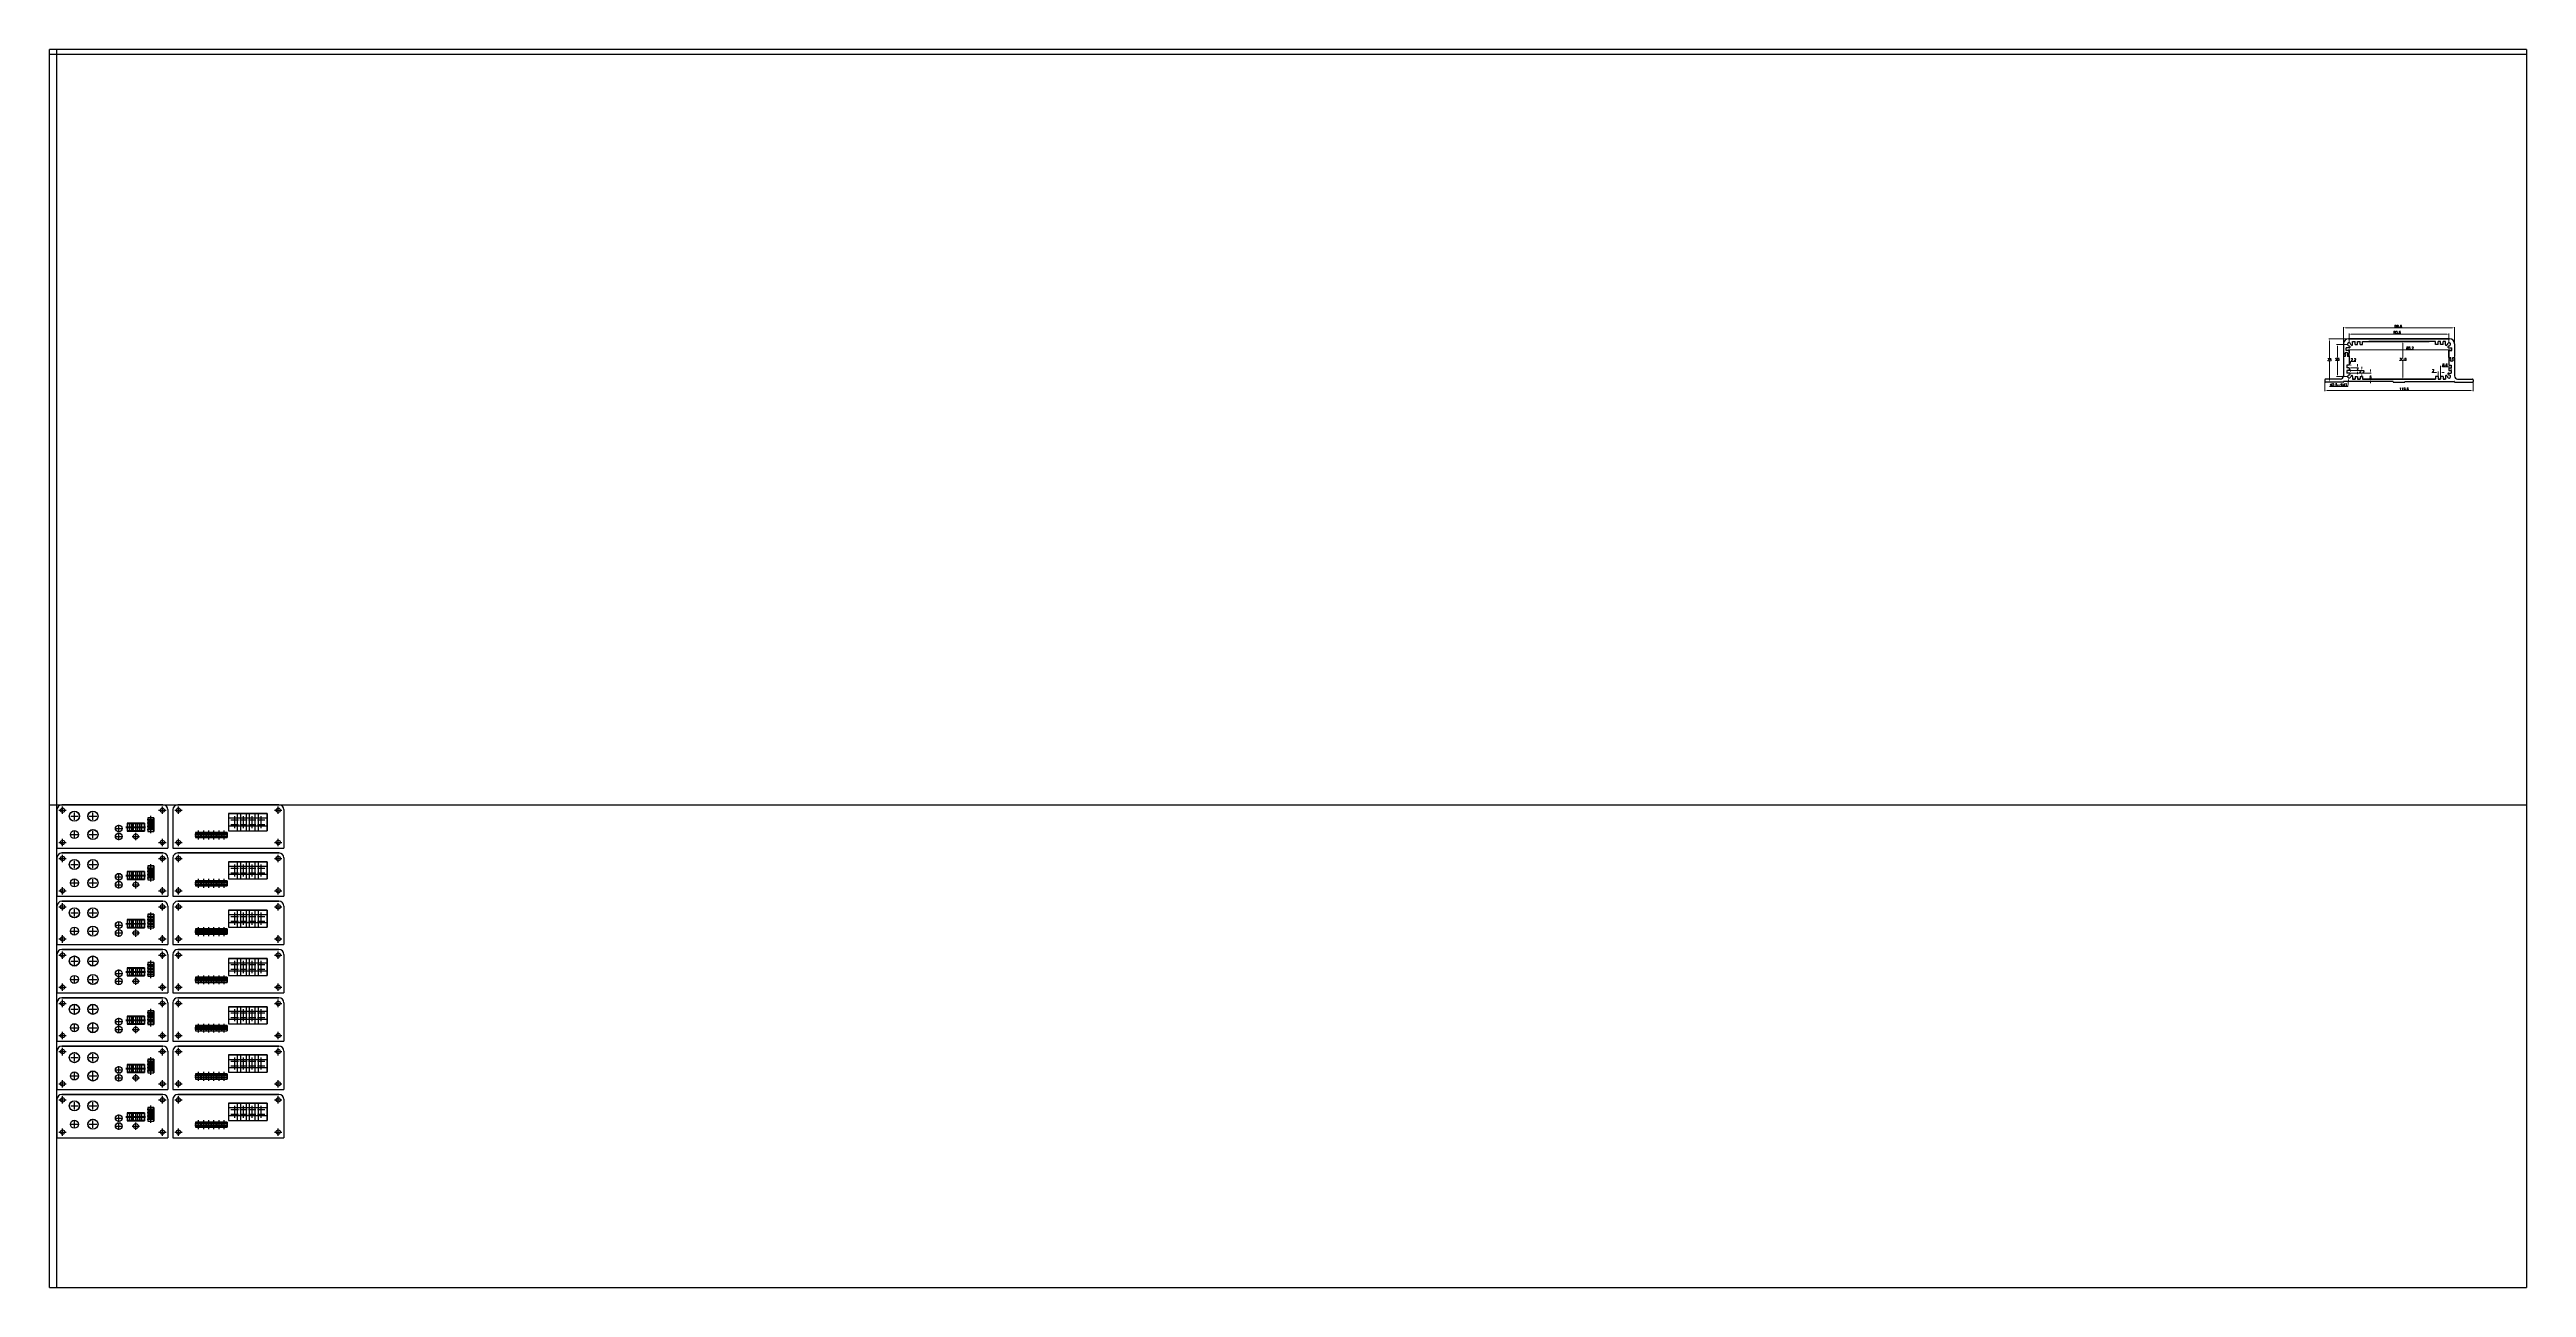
# Model space of a CAD drawing. Header units: millimetres. Extents: x 0 to 7379, y 0 to 1000.
# Drawn here: x 0 to 2000, y 0 to 1000 of the extents above; entities that cross this region are included whole.
import ezdxf

# ---------------------------------------------------------------- set-up
doc = ezdxf.new("R2010")
doc.units = ezdxf.units.MM
doc.header["$PDMODE"] = 2
doc.header["$PDSIZE"] = 3
for name, color, linetype in [('BORDERLINE', 7, 'Continuous'), ('POINT', 2, 'Continuous'), ('PROPRO', 1, 'Continuous')]:
    doc.layers.add(name, color=color, linetype=linetype)
doc.styles.get("Standard").update_dxf_attribs({"font": 'txt.shx', "height": 2})
doc.dimstyles.new('ISO-25$0', dxfattribs={"dimtxt": 3.5, "dimasz": 1.5, "dimexe": 0.6, "dimexo": 1, "dimgap": 0.3, "dimtad": 1, "dimtih": 1, "dimtoh": 1, "dimdec": 1, "dimdsep": 46, "dimtxsty": 'Standard', "dimcen": 0, "dimclrd": 256, "dimclre": 256, "dimclrt": 256, "dimaunit": 1, "dimadec": 0, "dimazin": 3, "dimtfac": 1, "dimtdec": 1, "dimtofl": 0, "dimtmove": 0, "dimatfit": 3, "dimfxl": 0, "dimlwd": 9, "dimlwe": 9, "dimarcsym": 0})
doc.dimstyles.new('ISO-25$3', dxfattribs={"dimtxt": 3.5, "dimasz": 1.5, "dimexe": 1, "dimexo": 1, "dimgap": 0.3, "dimtad": 1, "dimtih": 1, "dimtoh": 1, "dimdec": 1, "dimdsep": 46, "dimtxsty": 'Standard', "dimcen": 0, "dimclrd": 256, "dimclre": 256, "dimclrt": 256, "dimaunit": 1, "dimadec": 0, "dimazin": 3, "dimtfac": 1, "dimtdec": 1, "dimtofl": 0, "dimtmove": 0, "dimatfit": 3, "dimfxl": 0, "dimlwd": 9, "dimlwe": 9, "dimarcsym": 0})

# ---------------------------------------------------------------- blocks, each defined once
blk = doc.blocks.new('*U19', base_point=(2536.391, 296.769))
at = {"layer": 'POINT', "color": 2}
blk.add_point((2536.391, 296.769), dxfattribs=at)
at = {"layer": 'PROPRO', "color": 1}
blk.add_circle((2536.391, 296.769), 4.1, dxfattribs=at)
blk = doc.blocks.new('*U20', base_point=(2521.391, 296.769))
at = {"layer": 'POINT', "color": 2}
blk.add_point((2521.391, 296.769), dxfattribs=at)
at = {"layer": 'PROPRO', "color": 1}
blk.add_circle((2521.391, 296.769), 4.1, dxfattribs=at)
blk = doc.blocks.new('*U21', base_point=(2536.391, 281.919))
at = {"layer": 'POINT', "color": 2}
blk.add_point((2536.391, 281.919), dxfattribs=at)
at = {"layer": 'PROPRO', "color": 1}
blk.add_circle((2536.391, 281.919), 4.1, dxfattribs=at)
blk = doc.blocks.new('*U22', base_point=(2521.391, 281.919))
at = {"layer": 'POINT', "color": 2}
blk.add_point((2521.391, 281.919), dxfattribs=at)
at = {"layer": 'PROPRO', "color": 1}
blk.add_circle((2521.391, 281.919), 3.25, dxfattribs=at)
blk = doc.blocks.new('*U23', base_point=(2557.211, 286.819))
at = {"layer": 'POINT', "color": 2}
blk.add_point((2557.211, 286.819), dxfattribs=at)
at = {"layer": 'PROPRO', "color": 1}
blk.add_circle((2557.211, 286.819), 2.75, dxfattribs=at)
blk = doc.blocks.new('*U24', base_point=(2557.211, 280.419))
at = {"layer": 'POINT', "color": 2}
blk.add_point((2557.211, 280.419), dxfattribs=at)
at = {"layer": 'PROPRO', "color": 1}
blk.add_circle((2557.211, 280.419), 2.75, dxfattribs=at)
blk = doc.blocks.new('*U25', base_point=(2570.911, 280.419))
at = {"layer": 'POINT', "color": 2}
blk.add_point((2570.911, 280.419), dxfattribs=at)
at = {"layer": 'PROPRO', "color": 1}
blk.add_circle((2570.911, 280.419), 2, dxfattribs=at)
blk = doc.blocks.new('*U26', base_point=(2583.161, 284.469))
at = {"layer": 'POINT', "color": 2}
for p in [(2583.161, 294.069), (2583.161, 291.369), (2583.161, 288.669), (2583.161, 285.969)]:
    blk.add_point(p, dxfattribs=at)
at = {"layer": 'PROPRO', "color": 1}
for p, q in [((2585.661, 295.569), (2580.661, 295.569)), ((2580.661, 295.569), (2580.661, 292.569)), ((2585.661, 292.869), (2580.661, 292.869)), ((2580.661, 292.869), (2580.661, 289.869)), ((2580.661, 292.569), (2585.661, 292.569)), ((2585.661, 290.169), (2580.661, 290.169)), ((2580.661, 290.169), (2580.661, 287.169)), ((2580.661, 289.869), (2585.661, 289.869)), ((2585.661, 287.469), (2580.661, 287.469)), ((2580.661, 287.469), (2580.661, 284.469)), ((2580.661, 287.169), (2585.661, 287.169)), ((2580.661, 284.469), (2585.661, 284.469)), ((2585.661, 292.569), (2585.661, 295.569)), ((2585.661, 289.869), (2585.661, 292.869)), ((2585.661, 287.169), (2585.661, 290.169)), ((2585.661, 284.469), (2585.661, 287.469))]:
    blk.add_line(p, q, dxfattribs=at)
blk = doc.blocks.new('*U27', base_point=(2563.9, 287.7))
at = {"layer": 'POINT', "color": 2}
for p in [(2565.9, 287.7), (2569.2, 287.7), (2572.6, 287.7), (2575.9, 287.7)]:
    blk.add_point(p, dxfattribs=at)
at = {"layer": 'PROPRO', "color": 1}
for p, q in [((2567.9, 290.7), (2563.9, 290.7)), ((2563.9, 290.7), (2563.9, 284.7)), ((2563.9, 284.7), (2567.9, 284.7)), ((2571.2, 290.7), (2567.2, 290.7)), ((2567.2, 290.7), (2567.2, 284.7)), ((2567.2, 284.7), (2571.2, 284.7)), ((2567.9, 284.7), (2567.9, 290.7)), ((2574.6, 290.7), (2570.6, 290.7)), ((2570.6, 290.7), (2570.6, 284.7)), ((2570.6, 284.7), (2574.6, 284.7)), ((2571.2, 284.7), (2571.2, 290.7)), ((2577.9, 290.7), (2573.9, 290.7)), ((2573.9, 290.7), (2573.9, 284.7)), ((2573.9, 284.7), (2577.9, 284.7)), ((2574.6, 284.7), (2574.6, 290.7)), ((2577.9, 284.7), (2577.9, 290.7))]:
    blk.add_line(p, q, dxfattribs=at)
blk = doc.blocks.new('*U28', base_point=(2577.9, 288.2))
at = {"layer": 'POINT', "color": 2}
for p in [(2565.9, 288.2), (2569.2, 288.2), (2572.6, 288.2), (2575.9, 288.2)]:
    blk.add_point(p, dxfattribs=at)
at = {"layer": 'PROPRO', "color": 1}
for p, q in [((2567.9, 291.2), (2563.9, 291.2)), ((2563.9, 291.2), (2563.9, 285.2)), ((2563.9, 285.2), (2567.9, 285.2)), ((2571.2, 291.2), (2567.2, 291.2)), ((2567.2, 291.2), (2567.2, 285.2)), ((2567.2, 285.2), (2571.2, 285.2)), ((2567.9, 285.2), (2567.9, 291.2)), ((2574.6, 291.2), (2570.6, 291.2)), ((2570.6, 291.2), (2570.6, 285.2)), ((2570.6, 285.2), (2574.6, 285.2)), ((2571.2, 285.2), (2571.2, 291.2)), ((2577.9, 291.2), (2573.9, 291.2)), ((2573.9, 291.2), (2573.9, 285.2)), ((2573.9, 285.2), (2577.9, 285.2)), ((2574.6, 285.2), (2574.6, 291.2)), ((2577.9, 285.2), (2577.9, 291.2))]:
    blk.add_line(p, q, dxfattribs=at)
blk = doc.blocks.new('*U29', base_point=(2631.079, 280.969))
at = {"layer": 'POINT', "color": 2}
for p in [(2633.579, 280.969), (2637.719, 280.969), (2641.859, 280.969), (2645.999, 280.969), (2650.139, 280.969), (2654.279, 280.969)]:
    blk.add_point(p, dxfattribs=at)
at = {"layer": 'PROPRO', "color": 1}
for p, q in [((2636.079, 282.469), (2631.079, 282.469)), ((2631.079, 282.469), (2631.079, 279.469)), ((2640.219, 282.469), (2635.219, 282.469)), ((2635.219, 282.469), (2635.219, 279.469)), ((2636.079, 279.469), (2636.079, 282.469)), ((2644.359, 282.469), (2639.359, 282.469)), ((2639.359, 282.469), (2639.359, 279.469)), ((2640.219, 279.469), (2640.219, 282.469)), ((2648.499, 282.469), (2643.499, 282.469)), ((2643.499, 282.469), (2643.499, 279.469)), ((2644.359, 279.469), (2644.359, 282.469)), ((2652.639, 282.469), (2647.639, 282.469)), ((2647.639, 282.469), (2647.639, 279.469)), ((2648.499, 279.469), (2648.499, 282.469)), ((2656.779, 282.469), (2651.779, 282.469)), ((2651.779, 282.469), (2651.779, 279.469)), ((2652.639, 279.469), (2652.639, 282.469)), ((2656.779, 279.469), (2656.779, 282.469)), ((2631.079, 279.469), (2636.079, 279.469)), ((2635.219, 279.469), (2640.219, 279.469)), ((2639.359, 279.469), (2644.359, 279.469)), ((2643.499, 279.469), (2648.499, 279.469)), ((2647.639, 279.469), (2652.639, 279.469)), ((2651.779, 279.469), (2656.779, 279.469))]:
    blk.add_line(p, q, dxfattribs=at)
blk = doc.blocks.new('*U30', base_point=(2656.779, 282.169))
at = {"layer": 'POINT', "color": 2}
for p in [(2633.579, 282.169), (2637.719, 282.169), (2641.859, 282.169), (2645.999, 282.169), (2650.139, 282.169), (2654.279, 282.169)]:
    blk.add_point(p, dxfattribs=at)
at = {"layer": 'PROPRO', "color": 1}
for p, q in [((2636.079, 283.669), (2631.079, 283.669)), ((2631.079, 283.669), (2631.079, 280.669)), ((2631.079, 280.669), (2636.079, 280.669)), ((2640.219, 283.669), (2635.219, 283.669)), ((2635.219, 283.669), (2635.219, 280.669)), ((2635.219, 280.669), (2640.219, 280.669)), ((2636.079, 280.669), (2636.079, 283.669)), ((2644.359, 283.669), (2639.359, 283.669)), ((2639.359, 283.669), (2639.359, 280.669)), ((2639.359, 280.669), (2644.359, 280.669)), ((2640.219, 280.669), (2640.219, 283.669)), ((2648.499, 283.669), (2643.499, 283.669)), ((2643.499, 283.669), (2643.499, 280.669)), ((2643.499, 280.669), (2648.499, 280.669)), ((2644.359, 280.669), (2644.359, 283.669)), ((2652.639, 283.669), (2647.639, 283.669)), ((2647.639, 283.669), (2647.639, 280.669)), ((2647.639, 280.669), (2652.639, 280.669)), ((2648.499, 280.669), (2648.499, 283.669)), ((2656.779, 283.669), (2651.779, 283.669)), ((2651.779, 283.669), (2651.779, 280.669)), ((2651.779, 280.669), (2656.779, 280.669)), ((2652.639, 280.669), (2652.639, 283.669)), ((2656.779, 280.669), (2656.779, 283.669))]:
    blk.add_line(p, q, dxfattribs=at)
blk = doc.blocks.new('*U31', base_point=(2657.749, 290.069))
at = {"layer": 'POINT', "color": 2}
for p in [(2662.749, 290.069), (2669.849, 290.069), (2676.949, 290.069), (2684.049, 290.069)]:
    blk.add_point(p, dxfattribs=at)
at = {"layer": 'PROPRO', "color": 1}
for p, q in [((2667.749, 295.069), (2657.749, 295.069)), ((2657.749, 295.069), (2657.749, 285.069)), ((2657.749, 285.069), (2667.749, 285.069)), ((2674.849, 295.069), (2664.849, 295.069)), ((2664.849, 295.069), (2664.849, 285.069)), ((2664.849, 285.069), (2674.849, 285.069)), ((2667.749, 285.069), (2667.749, 295.069)), ((2681.949, 295.069), (2671.949, 295.069)), ((2671.949, 295.069), (2671.949, 285.069)), ((2671.949, 285.069), (2681.949, 285.069)), ((2674.849, 285.069), (2674.849, 295.069)), ((2689.049, 295.069), (2679.049, 295.069)), ((2679.049, 295.069), (2679.049, 285.069)), ((2679.049, 285.069), (2689.049, 285.069)), ((2681.949, 285.069), (2681.949, 295.069)), ((2689.049, 285.069), (2689.049, 295.069))]:
    blk.add_line(p, q, dxfattribs=at)
blk = doc.blocks.new('*U32', base_point=(2689.049, 293.869))
at = {"layer": 'POINT', "color": 2}
for p in [(2662.749, 293.869), (2669.849, 293.869), (2676.949, 293.869), (2684.049, 293.869)]:
    blk.add_point(p, dxfattribs=at)
at = {"layer": 'PROPRO', "color": 1}
for p, q in [((2667.749, 298.869), (2657.749, 298.869)), ((2657.749, 298.869), (2657.749, 288.869)), ((2657.749, 288.869), (2667.749, 288.869)), ((2674.849, 298.869), (2664.849, 298.869)), ((2664.849, 298.869), (2664.849, 288.869)), ((2664.849, 288.869), (2674.849, 288.869)), ((2667.749, 288.869), (2667.749, 298.869)), ((2681.949, 298.869), (2671.949, 298.869)), ((2671.949, 298.869), (2671.949, 288.869)), ((2671.949, 288.869), (2681.949, 288.869)), ((2674.849, 288.869), (2674.849, 298.869)), ((2689.049, 298.869), (2679.049, 298.869)), ((2679.049, 298.869), (2679.049, 288.869)), ((2679.049, 288.869), (2689.049, 288.869)), ((2681.949, 288.869), (2681.949, 298.869)), ((2689.049, 288.869), (2689.049, 298.869))]:
    blk.add_line(p, q, dxfattribs=at)
blk = doc.blocks.new('*U33', base_point=(2592.421, 301.569))
at = {"layer": 'POINT', "color": 2}
blk.add_point((2592.421, 301.569), dxfattribs=at)
at = {"layer": 'PROPRO', "color": 1}
blk.add_circle((2592.421, 301.569), 1.75, dxfattribs=at)
blk = doc.blocks.new('*U34', base_point=(2592.421, 275.569))
at = {"layer": 'POINT', "color": 2}
blk.add_point((2592.421, 275.569), dxfattribs=at)
at = {"layer": 'PROPRO', "color": 1}
blk.add_circle((2592.421, 275.569), 1.75, dxfattribs=at)
blk = doc.blocks.new('*U35', base_point=(2617.359, 301.569))
at = {"layer": 'POINT', "color": 2}
blk.add_point((2617.359, 301.569), dxfattribs=at)
at = {"layer": 'PROPRO', "color": 1}
blk.add_circle((2617.359, 301.569), 1.75, dxfattribs=at)
blk = doc.blocks.new('*U36', base_point=(2617.359, 275.569))
at = {"layer": 'POINT', "color": 2}
blk.add_point((2617.359, 275.569), dxfattribs=at)
at = {"layer": 'PROPRO', "color": 1}
blk.add_circle((2617.359, 275.569), 1.75, dxfattribs=at)
blk = doc.blocks.new('*U37', base_point=(2511.821, 275.569))
at = {"layer": 'POINT', "color": 2}
blk.add_point((2511.821, 275.569), dxfattribs=at)
at = {"layer": 'PROPRO', "color": 1}
blk.add_circle((2511.821, 275.569), 1.75, dxfattribs=at)
blk = doc.blocks.new('*U38', base_point=(2511.821, 301.569))
at = {"layer": 'POINT', "color": 2}
blk.add_point((2511.821, 301.569), dxfattribs=at)
at = {"layer": 'PROPRO', "color": 1}
blk.add_circle((2511.821, 301.569), 1.75, dxfattribs=at)
blk = doc.blocks.new('*U39', base_point=(2697.959, 301.569))
at = {"layer": 'POINT', "color": 2}
blk.add_point((2697.959, 301.569), dxfattribs=at)
at = {"layer": 'PROPRO', "color": 1}
blk.add_circle((2697.959, 301.569), 1.75, dxfattribs=at)
blk = doc.blocks.new('*U40', base_point=(2697.959, 275.569))
at = {"layer": 'POINT', "color": 2}
blk.add_point((2697.959, 275.569), dxfattribs=at)
at = {"layer": 'PROPRO', "color": 1}
blk.add_circle((2697.959, 275.569), 1.75, dxfattribs=at)
blk = doc.blocks.new('*U41', base_point=(117.82, 247.9))
at = {"layer": 'POINT', "color": 2}
for p in [(120.32, 247.9), (124.46, 247.9), (128.6, 247.9), (132.74, 247.9), (136.88, 247.9), (141.02, 247.9)]:
    blk.add_point(p, dxfattribs=at)
at = {"layer": 'PROPRO', "color": 1}
for p, q in [((122.82, 249.4), (117.82, 249.4)), ((117.82, 249.4), (117.82, 246.4)), ((117.82, 246.4), (122.82, 246.4)), ((126.96, 249.4), (121.96, 249.4)), ((121.96, 249.4), (121.96, 246.4)), ((121.96, 246.4), (126.96, 246.4)), ((122.82, 246.4), (122.82, 249.4)), ((131.1, 249.4), (126.1, 249.4)), ((126.1, 249.4), (126.1, 246.4)), ((126.1, 246.4), (131.1, 246.4)), ((126.96, 246.4), (126.96, 249.4)), ((135.24, 249.4), (130.24, 249.4)), ((130.24, 249.4), (130.24, 246.4)), ((130.24, 246.4), (135.24, 246.4)), ((131.1, 246.4), (131.1, 249.4)), ((139.38, 249.4), (134.38, 249.4)), ((134.38, 249.4), (134.38, 246.4)), ((134.38, 246.4), (139.38, 246.4)), ((135.24, 246.4), (135.24, 249.4)), ((143.52, 249.4), (138.52, 249.4)), ((138.52, 249.4), (138.52, 246.4)), ((138.52, 246.4), (143.52, 246.4)), ((139.38, 246.4), (139.38, 249.4)), ((143.52, 246.4), (143.52, 249.4))]:
    blk.add_line(p, q, dxfattribs=at)
blk = doc.blocks.new('*U42', base_point=(117.82, 249.1))
at = {"layer": 'POINT', "color": 2}
for p in [(120.32, 249.1), (124.46, 249.1), (128.6, 249.1), (132.74, 249.1), (136.88, 249.1), (141.02, 249.1)]:
    blk.add_point(p, dxfattribs=at)
at = {"layer": 'PROPRO', "color": 1}
for p, q in [((122.82, 250.6), (117.82, 250.6)), ((117.82, 250.6), (117.82, 247.6)), ((117.82, 247.6), (122.82, 247.6)), ((126.96, 250.6), (121.96, 250.6)), ((121.96, 250.6), (121.96, 247.6)), ((121.96, 247.6), (126.96, 247.6)), ((122.82, 247.6), (122.82, 250.6)), ((131.1, 250.6), (126.1, 250.6)), ((126.1, 250.6), (126.1, 247.6)), ((126.1, 247.6), (131.1, 247.6)), ((126.96, 247.6), (126.96, 250.6)), ((135.24, 250.6), (130.24, 250.6)), ((130.24, 250.6), (130.24, 247.6)), ((130.24, 247.6), (135.24, 247.6)), ((131.1, 247.6), (131.1, 250.6)), ((139.38, 250.6), (134.38, 250.6)), ((134.38, 250.6), (134.38, 247.6)), ((134.38, 247.6), (139.38, 247.6)), ((135.24, 247.6), (135.24, 250.6)), ((143.52, 250.6), (138.52, 250.6)), ((138.52, 250.6), (138.52, 247.6)), ((138.52, 247.6), (143.52, 247.6)), ((139.38, 247.6), (139.38, 250.6)), ((143.52, 247.6), (143.52, 250.6))]:
    blk.add_line(p, q, dxfattribs=at)
blk = doc.blocks.new('*U43', base_point=(117.82, 286.9))
at = {"layer": 'POINT', "color": 2}
for p in [(120.32, 286.9), (124.46, 286.9), (128.6, 286.9), (132.74, 286.9), (136.88, 286.9), (141.02, 286.9)]:
    blk.add_point(p, dxfattribs=at)
at = {"layer": 'PROPRO', "color": 1}
for p, q in [((122.82, 288.4), (117.82, 288.4)), ((117.82, 288.4), (117.82, 285.4)), ((117.82, 285.4), (122.82, 285.4)), ((126.96, 288.4), (121.96, 288.4)), ((121.96, 288.4), (121.96, 285.4)), ((121.96, 285.4), (126.96, 285.4)), ((122.82, 285.4), (122.82, 288.4)), ((131.1, 288.4), (126.1, 288.4)), ((126.1, 288.4), (126.1, 285.4)), ((126.1, 285.4), (131.1, 285.4)), ((126.96, 285.4), (126.96, 288.4)), ((135.24, 288.4), (130.24, 288.4)), ((130.24, 288.4), (130.24, 285.4)), ((130.24, 285.4), (135.24, 285.4)), ((131.1, 285.4), (131.1, 288.4)), ((139.38, 288.4), (134.38, 288.4)), ((134.38, 288.4), (134.38, 285.4)), ((134.38, 285.4), (139.38, 285.4)), ((135.24, 285.4), (135.24, 288.4)), ((143.52, 288.4), (138.52, 288.4)), ((138.52, 288.4), (138.52, 285.4)), ((138.52, 285.4), (143.52, 285.4)), ((139.38, 285.4), (139.38, 288.4)), ((143.52, 285.4), (143.52, 288.4))]:
    blk.add_line(p, q, dxfattribs=at)
blk = doc.blocks.new('*U44', base_point=(117.82, 288.1))
at = {"layer": 'POINT', "color": 2}
for p in [(120.32, 288.1), (124.46, 288.1), (128.6, 288.1), (132.74, 288.1), (136.88, 288.1), (141.02, 288.1)]:
    blk.add_point(p, dxfattribs=at)
at = {"layer": 'PROPRO', "color": 1}
for p, q in [((122.82, 289.6), (117.82, 289.6)), ((117.82, 289.6), (117.82, 286.6)), ((117.82, 286.6), (122.82, 286.6)), ((126.96, 289.6), (121.96, 289.6)), ((121.96, 289.6), (121.96, 286.6)), ((121.96, 286.6), (126.96, 286.6)), ((122.82, 286.6), (122.82, 289.6)), ((131.1, 289.6), (126.1, 289.6)), ((126.1, 289.6), (126.1, 286.6)), ((126.1, 286.6), (131.1, 286.6)), ((126.96, 286.6), (126.96, 289.6)), ((135.24, 289.6), (130.24, 289.6)), ((130.24, 289.6), (130.24, 286.6)), ((130.24, 286.6), (135.24, 286.6)), ((131.1, 286.6), (131.1, 289.6)), ((139.38, 289.6), (134.38, 289.6)), ((134.38, 289.6), (134.38, 286.6)), ((134.38, 286.6), (139.38, 286.6)), ((135.24, 286.6), (135.24, 289.6)), ((143.52, 289.6), (138.52, 289.6)), ((138.52, 289.6), (138.52, 286.6)), ((138.52, 286.6), (143.52, 286.6)), ((139.38, 286.6), (139.38, 289.6)), ((143.52, 286.6), (143.52, 289.6))]:
    blk.add_line(p, q, dxfattribs=at)
blk = doc.blocks.new('*D52')
at = {"lineweight": 9}
for p, q in [((1837.3, 731.6), (1837.3, 723.9)), ((1838.8, 724.5), (1955.4, 724.5)), ((1956.9, 731.6), (1956.9, 723.9))]:
    blk.add_line(p, q, dxfattribs=at)
for points in [[(1838.8, 724.8), (1838.8, 724.3), (1837.3, 724.5)], [(1955.4, 724.8), (1955.4, 724.3), (1956.9, 724.5)]]:
    blk.add_solid(points)
at = {"layer": 'Defpoints', "color": 0}
for p in [(1837.3, 732.6), (1956.9, 732.6), (1956.9, 724.5)]:
    blk.add_point(p, dxfattribs=at)
at = {"insert": (1901.1, 725.8), "char_height": 2, "attachment_point": 5}
blk.add_mtext('119.6', dxfattribs=at)
blk = doc.blocks.new('*D54')
at = {"lineweight": 9}
for p, q in [((1852.3, 744.8), (1852.3, 775.7)), ((1853.8, 775.1), (1940.4, 775.1)), ((1941.9, 744.8), (1941.9, 775.7))]:
    blk.add_line(p, q, dxfattribs=at)
for points in [[(1853.8, 775.4), (1853.8, 774.9), (1852.3, 775.1)], [(1940.4, 775.4), (1940.4, 774.9), (1941.9, 775.1)]]:
    blk.add_solid(points)
at = {"layer": 'Defpoints', "color": 0}
for p in [(1941.9, 775.1), (1852.3, 743.8), (1941.9, 743.8)]:
    blk.add_point(p, dxfattribs=at)
at = {"insert": (1896.5, 776.4), "char_height": 2, "attachment_point": 5}
blk.add_mtext('89.6', dxfattribs=at)
blk = doc.blocks.new('*D64')
at = {"lineweight": 9}
for p, q in [((1897.2, 764.2), (1900.8, 764.2)), ((1900.2, 762.7), (1900.2, 751.2)), ((1900.2, 735.1), (1900.2, 748.5)), ((1898.1, 733.6), (1900.8, 733.6))]:
    blk.add_line(p, q, dxfattribs=at)
for points in [[(1900, 762.7), (1900.5, 762.7), (1900.2, 764.2)], [(1900, 735.1), (1900.5, 735.1), (1900.2, 733.6)]]:
    blk.add_solid(points)
at = {"layer": 'Defpoints', "color": 0}
for p in [(1896.2, 764.2), (1897.1, 733.6), (1900.2, 733.6)]:
    blk.add_point(p, dxfattribs=at)
at = {"insert": (1900.2, 749.8), "char_height": 2, "attachment_point": 5}
blk.add_mtext('30.6', dxfattribs=at)
blk = doc.blocks.new('*D65')
at = {"lineweight": 9}
for p, q in [((1841, 727.7), (1855.7, 727.7)), ((1855.7, 727.7), (1856.4, 733.1))]:
    blk.add_line(p, q, dxfattribs=at)
blk.add_solid([(1856.2, 733.1), (1856.7, 733.1), (1856.6, 734.6)])
at = {"layer": 'Defpoints', "color": 0}
for p in [(1856.6, 734.6), (1857, 737.1)]:
    blk.add_point(p, dxfattribs=at)
at = {"insert": (1848.2, 729.1), "char_height": 2, "attachment_point": 5}
blk.add_mtext('∅2.5-4M3', dxfattribs=at)
blk = doc.blocks.new('*D66')
at = {"lineweight": 9}
for p, q in [((1856.8, 762.8), (1856.8, 770.6)), ((1858.3, 770), (1935.9, 770)), ((1937.4, 762.8), (1937.4, 770.6))]:
    blk.add_line(p, q, dxfattribs=at)
for points in [[(1858.3, 770.3), (1858.3, 769.8), (1856.8, 770)], [(1935.9, 770.3), (1935.9, 769.8), (1937.4, 770)]]:
    blk.add_solid(points)
at = {"layer": 'Defpoints', "color": 0}
for p in [(1856.8, 761.8), (1937.4, 770), (1937.4, 761.8)]:
    blk.add_point(p, dxfattribs=at)
at = {"insert": (1895.6, 771.4), "char_height": 2, "attachment_point": 5}
blk.add_mtext('80.6', dxfattribs=at)
blk = doc.blocks.new('*D67')
at = {"lineweight": 9}
for p, q in [((1855.8, 761.8), (1846.7, 761.8)), ((1847.3, 760.3), (1847.3, 751.1)), ((1847.3, 737.3), (1847.3, 748.4)), ((1855.8, 735.8), (1846.7, 735.8))]:
    blk.add_line(p, q, dxfattribs=at)
for points in [[(1847, 760.3), (1847.5, 760.3), (1847.3, 761.8)], [(1847, 737.3), (1847.5, 737.3), (1847.3, 735.8)]]:
    blk.add_solid(points)
at = {"layer": 'Defpoints', "color": 0}
for p in [(1847.3, 761.8), (1856.8, 761.8), (1856.8, 735.8)]:
    blk.add_point(p, dxfattribs=at)
at = {"insert": (1847.3, 749.7), "char_height": 2, "attachment_point": 5}
blk.add_mtext('26', dxfattribs=at)
blk = doc.blocks.new('*D70')
at = {"lineweight": 9}
for p, q in [((1855.3, 766.3), (1840.3, 766.3)), ((1840.9, 764.8), (1840.9, 750.8)), ((1840.9, 732.8), (1840.9, 748.2)), ((1851.1, 731.3), (1840.3, 731.3))]:
    blk.add_line(p, q, dxfattribs=at)
for points in [[(1840.7, 764.8), (1841.2, 764.8), (1840.9, 766.3)], [(1840.7, 732.8), (1841.2, 732.8), (1840.9, 731.3)]]:
    blk.add_solid(points)
at = {"layer": 'Defpoints', "color": 0}
for p in [(1856.3, 766.3), (1840.9, 731.3), (1852.1, 731.3)]:
    blk.add_point(p, dxfattribs=at)
at = {"insert": (1840.9, 749.5), "char_height": 2, "attachment_point": 5}
blk.add_mtext('35', dxfattribs=at)
blk = doc.blocks.new('*D71')
at = {"lineweight": 9}
for p, q in [((1854.5, 756.9), (1854.5, 756.9)), ((1856, 757.5), (1938.2, 757.5)), ((1939.7, 756.9), (1939.7, 756.9))]:
    blk.add_line(p, q, dxfattribs=at)
for points in [[(1856, 757.7), (1856, 757.2), (1854.5, 757.5)], [(1938.2, 757.7), (1938.2, 757.2), (1939.7, 757.5)]]:
    blk.add_solid(points)
at = {"layer": 'Defpoints', "color": 0}
for p in [(1854.5, 757.9), (1939.7, 757.9), (1939.7, 757.5)]:
    blk.add_point(p, dxfattribs=at)
at = {"insert": (1906, 758.8), "char_height": 2, "attachment_point": 5}
blk.add_mtext('85.2', dxfattribs=at)
blk = doc.blocks.new('*D79')
at = {"lineweight": 9}
for p, q in [((1857.8, 745), (1858.5, 745)), ((1857.8, 742.8), (1858.5, 742.8)), ((1857.9, 746.5), (1857.9, 748)), ((1857.9, 748), (1862.3, 748)), ((1857.9, 741.3), (1857.9, 739.8))]:
    blk.add_line(p, q, dxfattribs=at)
for points in [[(1857.7, 746.5), (1858.2, 746.5), (1857.9, 745)], [(1857.7, 741.3), (1858.2, 741.3), (1857.9, 742.8)]]:
    blk.add_solid(points)
at = {"layer": 'Defpoints', "color": 0}
for p in [(1856.8, 745), (1856.8, 742.8), (1857.9, 742.8)]:
    blk.add_point(p, dxfattribs=at)
at = {"insert": (1860.3, 749.4), "char_height": 2, "attachment_point": 5}
blk.add_mtext('2.2', dxfattribs=at)
blk = doc.blocks.new('*D80')
at = {"lineweight": 9}
for p, q in [((1857.8, 742.8), (1864.3, 742.8)), ((1857.8, 740.8), (1864.3, 740.8)), ((1863.7, 744.3), (1863.7, 745.8)), ((1863.7, 739.3), (1863.7, 737.8))]:
    blk.add_line(p, q, dxfattribs=at)
for points in [[(1863.5, 744.3), (1864, 744.3), (1863.7, 742.8)], [(1863.5, 739.3), (1864, 739.3), (1863.7, 740.8)]]:
    blk.add_solid(points)
at = {"layer": 'Defpoints', "color": 0}
for p in [(1856.8, 742.8), (1856.8, 740.8), (1863.7, 740.8)]:
    blk.add_point(p, dxfattribs=at)
at = {"insert": (1863.7, 741.8), "char_height": 2, "attachment_point": 5}
blk.add_mtext('2', dxfattribs=at)
blk = doc.blocks.new('*D83')
at = {"lineweight": 9}
for p, q in [((1856, 740.8), (1867.7, 740.8)), ((1867.1, 742.3), (1867.1, 743.8)), ((1856, 738.6), (1867.7, 738.6)), ((1867.1, 737.1), (1867.1, 735.6))]:
    blk.add_line(p, q, dxfattribs=at)
for points in [[(1866.8, 742.3), (1867.3, 742.3), (1867.1, 740.8)], [(1866.8, 737.1), (1867.3, 737.1), (1867.1, 738.6)]]:
    blk.add_solid(points)
at = {"layer": 'Defpoints', "color": 0}
for p in [(1855, 740.8), (1855, 738.6), (1867.1, 738.6)]:
    blk.add_point(p, dxfattribs=at)
at = {"insert": (1867.1, 739.7), "char_height": 2, "attachment_point": 5}
blk.add_mtext('2.2', dxfattribs=at)
blk = doc.blocks.new('*D84')
at = {"lineweight": 9}
for p, q in [((1874.1, 740.1), (1874.1, 741.6)), ((1857, 738.6), (1874.7, 738.6)), ((1868.6, 733.6), (1874.7, 733.6)), ((1874.1, 732.1), (1874.1, 730.6))]:
    blk.add_line(p, q, dxfattribs=at)
for points in [[(1873.9, 740.1), (1874.4, 740.1), (1874.1, 738.6)], [(1873.9, 732.1), (1874.4, 732.1), (1874.1, 733.6)]]:
    blk.add_solid(points)
at = {"layer": 'Defpoints', "color": 0}
for p in [(1856, 738.6), (1867.6, 733.6), (1874.1, 733.6)]:
    blk.add_point(p, dxfattribs=at)
at = {"insert": (1874.1, 735.3), "char_height": 2, "attachment_point": 5}
blk.add_mtext('5', dxfattribs=at)
blk = doc.blocks.new('*D87')
at = {"lineweight": 9}
for p, q in [((1927.1, 739.2), (1923.6, 739.2)), ((1928.6, 734.6), (1928.6, 739.8)), ((1930.6, 734.6), (1930.6, 739.8)), ((1932.1, 739.2), (1933.6, 739.2))]:
    blk.add_line(p, q, dxfattribs=at)
for points in [[(1927.1, 739.5), (1927.1, 739), (1928.6, 739.2)], [(1932.1, 739.5), (1932.1, 739), (1930.6, 739.2)]]:
    blk.add_solid(points)
at = {"layer": 'Defpoints', "color": 0}
for p in [(1928.6, 733.6), (1930.6, 739.2), (1930.6, 733.6)]:
    blk.add_point(p, dxfattribs=at)
at = {"insert": (1924.6, 740.6), "char_height": 2, "attachment_point": 5}
blk.add_mtext('2', dxfattribs=at)
blk = doc.blocks.new('*D88')
at = {"lineweight": 9}
for p, q in [((1930.6, 735.6), (1930.6, 744.4)), ((1932.1, 743.8), (1937.7, 743.8)), ((1939.2, 740.7), (1939.2, 744.4))]:
    blk.add_line(p, q, dxfattribs=at)
for points in [[(1932.1, 744), (1932.1, 743.5), (1930.6, 743.8)], [(1937.7, 744), (1937.7, 743.5), (1939.2, 743.8)]]:
    blk.add_solid(points)
at = {"layer": 'Defpoints', "color": 0}
for p in [(1939.2, 743.8), (1930.6, 734.6), (1939.2, 739.7)]:
    blk.add_point(p, dxfattribs=at)
at = {"insert": (1934.2, 745.1), "char_height": 2, "attachment_point": 5}
blk.add_mtext('8.6', dxfattribs=at)

msp = doc.modelspace()

# ---------------------------------------------------------------- linework, layer by layer
for p, q in [((1852.3133, 762.3347), (1852.3133, 752.1347)), ((1855.6497, 762.2913), (1855.4598, 762.4812)), ((1856.3568, 762.9984), (1856.1669, 763.1883)), ((1937.9133, 766.3347), (1856.3133, 766.3347)), ((1856.3133, 766.3347), (1937.9133, 766.3347)), ((1857.4476, 760.069), (1856.9268, 760.5899)), ((1857.4476, 760.069), (1856.9268, 760.5899)), ((1858.579, 761.2004), (1858.0581, 761.7213)), ((1859.6102, 764.0347), (1861.6102, 764.0347)), ((1859.6102, 761.7022), (1859.6102, 764.0347)), ((1859.6102, 761.7022), (1859.6102, 764.0347)), ((1861.6102, 761.8347), (1861.6102, 764.0347)), ((1861.6102, 762.0347), (1861.6102, 764.0347)), ((1861.6102, 761.8347), (1863.6102, 761.8347)), ((1863.6102, 764.0347), (1865.6102, 764.0347)), ((1863.6102, 761.8347), (1863.6102, 764.0347)), ((1865.6102, 761.8347), (1865.6102, 764.0347)), ((1865.6102, 761.8347), (1867.6102, 761.8347)), ((1867.6102, 764.2347), (1921.4038, 764.2347)), ((1867.6102, 761.8347), (1867.6102, 764.2347)), ((1926.6164, 764.2347), (1872.8228, 764.2347)), ((1926.6164, 761.8347), (1926.6164, 764.2347)), ((1928.6164, 761.8347), (1926.6164, 761.8347)), ((1930.6164, 764.0347), (1928.6164, 764.0347)), ((1928.6164, 761.8347), (1928.6164, 764.0347)), ((1930.6164, 761.8347), (1930.6164, 764.0347)), ((1932.6164, 761.8347), (1930.6164, 761.8347)), ((1934.6164, 764.0347), (1932.6164, 764.0347)), ((1932.6164, 761.8347), (1932.6164, 764.0347)), ((1932.6164, 762.0347), (1932.6164, 764.0347)), ((1934.6164, 761.7022), (1934.6164, 764.0347)), ((1934.6164, 761.7022), (1934.6164, 764.0347)), ((1935.6476, 761.2004), (1936.1685, 761.7213)), ((1936.779, 760.069), (1937.2998, 760.5899)), ((1936.779, 760.069), (1937.2998, 760.5899)), ((1937.8698, 762.9984), (1938.0598, 763.1883)), ((1938.577, 762.2913), (1938.7669, 762.4812)), ((1941.9133, 762.3347), (1941.9133, 752.1347)), ((1941.9133, 762.3347), (1941.9133, 752.1347)), ((1853.7133, 752.1347), (1852.3133, 752.1347)), ((1852.3133, 751.3347), (1852.3133, 736.3347)), ((1853.5633, 753.2041), (1853.5633, 752.1347)), ((1853.5633, 753.2041), (1853.5633, 752.1347)), ((1853.7133, 753.2601), (1853.7133, 752.1347)), ((1853.7133, 753.2601), (1853.7133, 752.1347)), ((1854.5133, 756.8347), (1854.5133, 759.0347)), ((1856.8133, 759.0347), (1854.5133, 759.0347)), ((1856.8133, 756.8347), (1854.5133, 756.8347)), ((1856.8133, 745.0347), (1855.0133, 745.0347)), ((1855.0133, 745.0347), (1855.0133, 742.8347)), ((1856.8133, 742.8347), (1855.0133, 742.8347)), ((1856.8133, 740.8347), (1855.0133, 740.8347)), ((1855.0133, 740.8347), (1855.0133, 738.6347)), ((1855.4133, 753.2601), (1855.4133, 752.1347)), ((1855.4133, 753.2601), (1855.4133, 752.1347)), ((1856.8133, 752.1347), (1855.4133, 752.1347)), ((1855.5633, 753.2041), (1855.5633, 752.1347)), ((1855.5633, 753.2041), (1855.5633, 752.1347)), ((1856.8133, 752.1347), (1856.8133, 756.8347)), ((1856.8133, 754.8347), (1856.8133, 756.8347)), ((1856.8133, 754.8347), (1856.8133, 756.8347)), ((1856.8133, 756.8347), (1856.8133, 754.8347)), ((1856.8133, 756.8347), (1856.8133, 754.8347)), ((1856.8133, 752.6347), (1856.8133, 752.1347)), ((1856.8133, 752.1347), (1856.8133, 745.0347)), ((1856.8133, 752.1347), (1856.8133, 745.0347)), ((1856.8133, 742.8347), (1856.8133, 740.8347)), ((1856.8133, 742.8347), (1856.8133, 740.8347)), ((1937.4133, 759.0347), (1939.7133, 759.0347)), ((1937.4133, 751.3347), (1937.4133, 756.8347)), ((1937.4133, 756.8347), (1939.7133, 756.8347)), ((1937.4133, 754.8347), (1937.4133, 756.8347)), ((1937.4133, 754.8347), (1937.4133, 756.8347)), ((1937.4133, 756.8347), (1937.4133, 751.3347)), ((1937.4133, 756.8347), (1937.4133, 754.8347)), ((1937.4133, 756.8347), (1937.4133, 751.3347)), ((1937.4133, 756.8347), (1937.4133, 754.8347)), ((1937.4133, 751.3347), (1938.8133, 751.3347)), ((1937.4133, 751.3347), (1937.4133, 745.0347)), ((1937.4133, 751.3347), (1937.4133, 745.0347)), ((1937.4133, 745.0347), (1939.2133, 745.0347)), ((1937.4133, 742.8347), (1939.2133, 742.8347)), ((1937.4133, 742.8347), (1937.4133, 740.8347)), ((1937.4133, 742.8347), (1937.4133, 740.8347)), ((1937.4133, 740.8347), (1939.2133, 740.8347)), ((1938.6633, 750.2654), (1938.6633, 751.3347)), ((1938.8133, 750.2093), (1938.8133, 751.3347)), ((1939.2133, 745.0347), (1939.2133, 742.8347)), ((1939.2133, 740.8347), (1939.2133, 738.6347)), ((1939.7133, 756.8347), (1939.7133, 759.0347)), ((1940.5133, 750.2093), (1940.5133, 751.3347)), ((1940.5133, 751.3347), (1941.9133, 751.3347)), ((1940.6633, 750.2654), (1940.6633, 751.3347)), ((1941.9133, 751.3347), (1941.9133, 736.3347)), ((1941.9133, 751.3347), (1941.9133, 736.3347)), ((1837.3133, 733.2347), (1837.3133, 731.9347)), ((1849.8133, 733.8347), (1837.9133, 733.8347)), ((1852.0633, 731.3347), (1837.9133, 731.3347)), ((1892.0633, 731.8347), (1852.5633, 731.8347)), ((1856.8133, 738.6347), (1855.0133, 738.6347)), ((1857.4476, 737.6004), (1856.9268, 737.0796)), ((1858.579, 736.469), (1858.0581, 735.9482)), ((1859.6102, 735.9673), (1859.6102, 733.6347)), ((1859.6102, 735.9673), (1859.6102, 733.6347)), ((1859.6102, 735.8347), (1859.6133, 735.8347)), ((1859.6102, 733.6347), (1861.6102, 733.6347)), ((1861.6102, 733.6347), (1859.6102, 733.6347)), ((1861.6102, 735.8347), (1863.6102, 735.8347)), ((1861.6102, 735.8347), (1861.6102, 733.6347)), ((1861.6102, 735.6347), (1861.6102, 733.6347)), ((1863.6102, 735.8347), (1863.6102, 733.6347)), ((1863.6102, 733.6347), (1865.6102, 733.6347)), ((1865.6102, 733.6347), (1863.6102, 733.6347)), ((1865.6102, 735.8347), (1867.6102, 735.8347)), ((1865.6102, 735.8347), (1865.6102, 733.6347)), ((1867.6102, 735.8347), (1867.6102, 733.6347)), ((1867.6102, 733.6347), (1926.6164, 733.6347)), ((1926.6164, 733.6347), (1867.6102, 733.6347)), ((1892.5633, 731.3347), (1901.6633, 731.3347)), ((1902.1633, 731.8347), (1941.6633, 731.8347)), ((1902.1633, 731.8347), (1941.6633, 731.8347)), ((1928.6164, 735.8347), (1926.6164, 735.8347)), ((1926.6164, 735.8347), (1926.6164, 733.6347)), ((1928.6164, 735.8347), (1928.6164, 733.6347)), ((1928.6164, 733.6347), (1930.6164, 733.6347)), ((1930.6164, 733.6347), (1928.6164, 733.6347)), ((1932.6164, 735.8347), (1930.6164, 735.8347)), ((1930.6164, 735.8347), (1930.6164, 733.6347)), ((1932.6164, 735.8347), (1932.6164, 733.6347)), ((1932.6164, 735.6347), (1932.6164, 733.6347)), ((1932.6164, 733.6347), (1934.6164, 733.6347)), ((1934.6164, 733.6347), (1932.6164, 733.6347)), ((1934.6164, 735.8347), (1934.6133, 735.8347)), ((1934.6164, 735.9673), (1934.6164, 733.6347)), ((1934.6164, 735.9673), (1934.6164, 733.6347)), ((1935.6476, 736.469), (1936.1685, 735.9482)), ((1936.779, 737.6004), (1937.2998, 737.0796)), ((1937.4133, 738.6347), (1939.2133, 738.6347)), ((1942.1633, 731.3347), (1956.3133, 731.3347)), ((1942.1633, 731.3347), (1956.3133, 731.3347)), ((1944.4133, 733.8347), (1956.3133, 733.8347)), ((1944.4133, 733.8347), (1956.3133, 733.8347)), ((1956.9133, 733.2347), (1956.9133, 731.9347)), ((1956.9133, 733.2347), (1956.9133, 731.9347)), ((6, 386), (6, 355)), ((6, 386), (6, 375.8)), ((91.6, 390), (10, 390)), ((10, 390), (91.6, 390)), ((95.6, 386), (95.6, 355)), ((95.6, 386), (95.6, 360)), ((95.6, 386), (95.6, 375.8)), ((95.6, 386), (95.6, 375.8)), ((99.6, 386), (99.6, 355)), ((185.2, 390), (103.6, 390)), ((103.6, 390), (185.2, 390)), ((144.49, 382.8), (144.49, 369)), ((144.49, 382.8), (175.79, 382.8)), ((175.79, 382.8), (175.79, 369)), ((189.2, 386), (189.2, 355)), ((62.59, 375.15), (62.59, 368.65)), ((62.59, 375.15), (76.59, 375.15)), ((62.59, 368.65), (76.59, 368.65)), ((76.59, 375.15), (76.59, 368.65)), ((79.34, 379.5), (79.34, 368.4)), ((79.34, 379.5), (84.34, 379.5)), ((79.34, 368.4), (84.34, 368.4)), ((84.34, 379.5), (84.34, 368.4)), ((117.82, 367.6), (143.52, 367.6)), ((117.82, 367.6), (117.82, 363.4)), ((117.82, 363.4), (143.52, 363.4)), ((143.52, 367.6), (143.52, 363.4)), ((144.49, 369), (175.79, 369)), ((6, 355), (95.6, 355)), ((6, 347), (6, 316)), ((6, 347), (6, 336.8)), ((10, 355), (91.6, 355)), ((91.6, 351), (10, 351)), ((10, 351), (91.6, 351)), ((46.25, 355), (55.35, 355)), ((79.34, 340.5), (79.34, 329.4)), ((79.34, 340.5), (84.34, 340.5)), ((84.34, 340.5), (84.34, 329.4)), ((95.6, 347), (95.6, 316)), ((95.6, 347), (95.6, 321)), ((95.6, 347), (95.6, 336.8)), ((95.6, 347), (95.6, 336.8)), ((99.6, 355), (189.2, 355)), ((99.6, 347), (99.6, 316)), ((185.2, 351), (103.6, 351)), ((103.6, 351), (185.2, 351)), ((144.49, 343.8), (144.49, 330)), ((144.49, 343.8), (175.79, 343.8)), ((175.79, 343.8), (175.79, 330)), ((189.2, 347), (189.2, 316)), ((62.59, 336.15), (62.59, 329.65)), ((62.59, 336.15), (76.59, 336.15)), ((62.59, 329.65), (76.59, 329.65)), ((76.59, 336.15), (76.59, 329.65)), ((79.34, 329.4), (84.34, 329.4)), ((117.82, 328.6), (143.52, 328.6)), ((117.82, 328.6), (117.82, 324.4)), ((117.82, 324.4), (143.52, 324.4)), ((143.52, 328.6), (143.52, 324.4)), ((144.49, 330), (175.79, 330)), ((6, 316), (95.6, 316)), ((6, 308), (6, 277)), ((6, 308), (6, 297.8)), ((10, 316), (91.6, 316)), ((10, 312), (91.6, 312)), ((91.6, 312), (10, 312)), ((46.25, 316), (55.35, 316)), ((79.34, 301.5), (79.34, 290.4)), ((79.34, 301.5), (84.34, 301.5)), ((84.34, 301.5), (84.34, 290.4)), ((95.6, 308), (95.6, 282)), ((95.6, 308), (95.6, 277)), ((95.6, 308), (95.6, 297.8)), ((95.6, 308), (95.6, 297.8)), ((99.6, 316), (189.2, 316)), ((99.6, 308), (99.6, 277)), ((103.6, 312), (185.2, 312)), ((185.2, 312), (103.6, 312)), ((144.49, 304.8), (144.49, 291)), ((144.49, 304.8), (175.79, 304.8)), ((175.79, 304.8), (175.79, 291)), ((189.2, 308), (189.2, 277)), ((62.59, 297.15), (62.59, 290.65)), ((62.59, 297.15), (76.59, 297.15)), ((62.59, 290.65), (76.59, 290.65)), ((76.59, 297.15), (76.59, 290.65)), ((79.34, 290.4), (84.34, 290.4)), ((117.82, 289.6), (117.82, 285.4)), ((117.82, 289.6), (143.52, 289.6)), ((117.82, 285.4), (143.52, 285.4)), ((143.52, 289.6), (143.52, 285.4)), ((144.49, 291), (175.79, 291)), ((6, 277), (95.6, 277)), ((6, 269), (6, 238)), ((6, 269), (6, 258.8)), ((10, 277), (91.6, 277)), ((91.6, 273), (10, 273)), ((10, 273), (91.6, 273)), ((46.25, 277), (55.35, 277)), ((79.34, 262.5), (79.34, 251.4)), ((79.34, 262.5), (84.34, 262.5)), ((84.34, 262.5), (84.34, 251.4)), ((95.6, 269), (95.6, 238)), ((95.6, 269), (95.6, 243)), ((95.6, 269), (95.6, 258.8)), ((95.6, 269), (95.6, 258.8)), ((99.6, 277), (189.2, 277)), ((99.6, 269), (99.6, 238)), ((185.2, 273), (103.6, 273)), ((103.6, 273), (185.2, 273)), ((144.49, 265.8), (144.49, 252)), ((144.49, 265.8), (175.79, 265.8)), ((175.79, 265.8), (175.79, 252)), ((189.2, 269), (189.2, 238)), ((62.59, 258.15), (62.59, 251.65)), ((62.59, 258.15), (76.59, 258.15)), ((62.59, 251.65), (76.59, 251.65)), ((76.59, 258.15), (76.59, 251.65)), ((79.34, 251.4), (84.34, 251.4)), ((117.82, 250.6), (143.52, 250.6)), ((117.82, 250.6), (117.82, 246.4)), ((117.82, 246.4), (143.52, 246.4)), ((143.52, 250.6), (143.52, 246.4)), ((144.49, 252), (175.79, 252)), ((6, 238), (95.6, 238)), ((6, 230), (6, 199)), ((6, 230), (6, 219.8)), ((10, 238), (91.6, 238)), ((10, 234), (91.6, 234)), ((91.6, 234), (10, 234)), ((46.25, 238), (55.35, 238)), ((79.34, 223.5), (79.34, 212.4)), ((79.34, 223.5), (84.34, 223.5)), ((84.34, 223.5), (84.34, 212.4)), ((95.6, 230), (95.6, 204)), ((95.6, 230), (95.6, 199)), ((95.6, 230), (95.6, 219.8)), ((95.6, 230), (95.6, 219.8)), ((99.6, 238), (189.2, 238)), ((99.6, 230), (99.6, 199)), ((103.6, 234), (185.2, 234)), ((185.2, 234), (103.6, 234)), ((144.49, 226.8), (144.49, 213)), ((144.49, 226.8), (175.79, 226.8)), ((175.79, 226.8), (175.79, 213)), ((189.2, 230), (189.2, 199)), ((62.59, 219.15), (62.59, 212.65)), ((62.59, 219.15), (76.59, 219.15)), ((62.59, 212.65), (76.59, 212.65)), ((76.59, 219.15), (76.59, 212.65)), ((79.34, 212.4), (84.34, 212.4)), ((117.82, 211.6), (117.82, 207.4)), ((117.82, 211.6), (143.52, 211.6)), ((117.82, 207.4), (143.52, 207.4)), ((143.52, 211.6), (143.52, 207.4)), ((144.49, 213), (175.79, 213)), ((6, 199), (95.6, 199)), ((6, 191), (6, 160)), ((6, 191), (6, 180.8)), ((10, 199), (91.6, 199)), ((10, 195), (91.6, 195)), ((91.6, 195), (10, 195)), ((46.25, 199), (55.35, 199)), ((62.59, 180.15), (62.59, 173.65)), ((62.59, 180.15), (76.59, 180.15)), ((76.59, 180.15), (76.59, 173.65)), ((79.34, 184.5), (79.34, 173.4)), ((79.34, 184.5), (84.34, 184.5)), ((84.34, 184.5), (84.34, 173.4)), ((95.6, 191), (95.6, 165)), ((95.6, 191), (95.6, 160)), ((95.6, 191), (95.6, 180.8)), ((95.6, 191), (95.6, 180.8)), ((99.6, 199), (189.2, 199)), ((99.6, 191), (99.6, 160)), ((103.6, 195), (185.2, 195)), ((185.2, 195), (103.6, 195)), ((144.49, 187.8), (144.49, 174)), ((144.49, 187.8), (175.79, 187.8)), ((175.79, 187.8), (175.79, 174)), ((189.2, 191), (189.2, 160)), ((62.59, 173.65), (76.59, 173.65)), ((79.34, 173.4), (84.34, 173.4)), ((117.82, 172.6), (117.82, 168.4)), ((117.82, 172.6), (143.52, 172.6)), ((117.82, 168.4), (143.52, 168.4)), ((143.52, 172.6), (143.52, 168.4)), ((144.49, 174), (175.79, 174)), ((6, 160), (95.6, 160)), ((6, 152), (6, 121)), ((6, 152), (6, 141.8)), ((10, 160), (91.6, 160)), ((91.6, 156), (10, 156)), ((10, 156), (91.6, 156)), ((46.25, 160), (55.35, 160)), ((62.59, 141.15), (62.59, 134.65)), ((62.59, 141.15), (76.59, 141.15)), ((76.59, 141.15), (76.59, 134.65)), ((79.34, 145.5), (79.34, 134.4)), ((79.34, 145.5), (84.34, 145.5)), ((84.34, 145.5), (84.34, 134.4)), ((95.6, 152), (95.6, 121)), ((95.6, 152), (95.6, 126)), ((95.6, 152), (95.6, 141.8)), ((95.6, 152), (95.6, 141.8)), ((99.6, 160), (189.2, 160)), ((99.6, 152), (99.6, 121)), ((103.6, 156), (185.2, 156)), ((185.2, 156), (103.6, 156)), ((144.49, 148.8), (144.49, 135)), ((144.49, 148.8), (175.79, 148.8)), ((175.79, 148.8), (175.79, 135)), ((189.2, 152), (189.2, 121)), ((6, 121), (95.6, 121)), ((46.25, 121), (55.35, 121)), ((62.59, 134.65), (76.59, 134.65)), ((79.34, 134.4), (84.34, 134.4)), ((99.6, 121), (189.2, 121)), ((117.82, 133.6), (117.82, 129.4)), ((117.82, 133.6), (143.52, 133.6)), ((117.82, 129.4), (143.52, 129.4)), ((143.52, 133.6), (143.52, 129.4)), ((144.49, 135), (175.79, 135))]:
    msp.add_line(p, q)
for centre in [(10.5, 385.5), (91.1, 385.5), (104.1, 385.5), (184.7, 385.5), (10.5, 359.5), (91.1, 359.5), (104.1, 359.5), (184.7, 359.5), (10.5, 346.5), (91.1, 346.5), (104.1, 346.5), (184.7, 346.5), (10.5, 320.5), (91.1, 320.5), (104.1, 320.5), (184.7, 320.5), (10.5, 307.5), (91.1, 307.5), (104.1, 307.5), (184.7, 307.5), (10.5, 281.5), (91.1, 281.5), (104.1, 281.5), (184.7, 281.5), (10.5, 268.5), (91.1, 268.5), (104.1, 268.5), (184.7, 268.5), (10.5, 242.5), (91.1, 242.5), (104.1, 242.5), (184.7, 242.5), (10.5, 229.5), (91.1, 229.5), (104.1, 229.5), (184.7, 229.5), (10.5, 203.5), (91.1, 203.5), (104.1, 203.5), (184.7, 203.5), (10.5, 190.5), (91.1, 190.5), (104.1, 190.5), (184.7, 190.5), (10.5, 164.5), (91.1, 164.5), (104.1, 164.5), (184.7, 164.5), (10.5, 151.5), (91.1, 151.5), (104.1, 151.5), (184.7, 151.5), (10.5, 125.5), (91.1, 125.5), (104.1, 125.5), (184.7, 125.5)]:
    msp.add_circle(centre, 1.75)
at = {"color": 1}
for centre, radius in [((20.07, 380.7), 4), ((35.07, 380.7), 4), ((20.07, 365.85), 3.25), ((35.07, 365.85), 4), ((55.89, 370.75), 2.7), ((55.89, 364.35), 2.7), ((69.59, 364.35), 2), ((20.07, 341.7), 4), ((35.07, 341.7), 4), ((20.07, 326.85), 3.25), ((35.07, 326.85), 4), ((55.89, 331.75), 2.7), ((55.89, 325.35), 2.7), ((69.59, 325.35), 2), ((20.07, 302.7), 4), ((35.07, 302.7), 4), ((20.07, 287.85), 3.25), ((35.07, 287.85), 4), ((55.89, 292.75), 2.7), ((55.89, 286.35), 2.7), ((69.59, 286.35), 2), ((20.07, 263.7), 4), ((35.07, 263.7), 4), ((20.07, 248.85), 3.25), ((35.07, 248.85), 4), ((55.89, 253.75), 2.7), ((55.89, 247.35), 2.7), ((69.59, 247.35), 2), ((20.07, 224.7), 4), ((35.07, 224.7), 4), ((20.07, 209.85), 3.25), ((35.07, 209.85), 4), ((55.89, 214.75), 2.7), ((55.89, 208.35), 2.7), ((69.59, 208.35), 2), ((20.07, 185.7), 4), ((35.07, 185.7), 4), ((20.07, 170.85), 3.25), ((35.07, 170.85), 4), ((55.89, 175.75), 2.7), ((55.89, 169.35), 2.7), ((69.59, 169.35), 2), ((20.07, 146.7), 4), ((35.07, 146.7), 4), ((20.07, 131.85), 3.25), ((35.07, 131.85), 4), ((55.89, 136.75), 2.7), ((55.89, 130.35), 2.7), ((69.59, 130.35), 2)]:
    msp.add_circle(centre, radius, dxfattribs=at)
for centre, radius, start, end in [((1856.3133, 762.3347), 4, 90, 180), ((1856.8133, 761.8347), 1.5, 115.5287794, 154.4712206), ((1856.8133, 761.8347), 1.25, 158.5781785, 275.2081805), ((1856.8133, 761.8347), 1.25, 354.7918195, 111.4218215), ((1857.0234, 759.6448), 0.6, 275.4788036, 45), ((1859.0033, 761.6247), 0.6, 225, 354.5211964), ((1856.8133, 761.8347), 2.8, 354.5211964, 2.7130825), ((1856.8133, 761.8347), 2.8, 354.5211964, 2.7130825), ((1937.4133, 761.8347), 2.8, 177.2869175, 185.4788036), ((1937.4133, 761.8347), 2.8, 177.2869175, 185.4788036), ((1935.2234, 761.6247), 0.6, 185.4788036, 315), ((1937.4133, 761.8347), 1.25, 68.5781785, 185.2081805), ((1937.2033, 759.6448), 0.6, 135, 264.5211964), ((1937.4133, 761.8347), 1.25, 264.7918195, 21.4218215), ((1937.9133, 762.3347), 4, 0, 90), ((1937.4133, 761.8347), 1.5, 25.5287794, 64.4712206), ((1854.5633, 754.0347), 1.3, 320.2848628, 219.7151372), ((1854.5633, 754.0347), 1.3, 320.2848628, 219.7151372), ((1854.5633, 754.0347), 1.15, 317.6573945, 222.3426055), ((1854.5633, 754.0347), 1.15, 317.6573945, 222.3426055), ((1856.8133, 761.8347), 2.8, 270, 275.4788036), ((1937.4133, 761.8347), 2.8, 264.5211964, 270), ((1939.6633, 749.4347), 1.3, 140.2848628, 39.7151372), ((1939.6633, 749.4347), 1.15, 137.6573945, 42.3426055), ((1837.9133, 733.2347), 0.6, 90, 180), ((1837.9133, 731.9347), 0.6, 180, 270), ((1849.8133, 736.3347), 2.5, 270, 0), ((1852.0633, 731.5847), 0.25, 270, 0), ((1852.5633, 731.5847), 0.25, 90, 180), ((1856.8133, 735.8347), 1.25, 84.7918195, 5.2081805), ((1856.8133, 735.8347), 2.8, 84.5211964, 90), ((1857.0234, 738.0247), 0.6, 315, 84.5211964), ((1859.0033, 736.0448), 0.6, 5.4788036, 135), ((1856.8133, 735.8347), 2.8, 357.2869175, 5.4788036), ((1892.0633, 731.5847), 0.25, 0, 90), ((1892.5633, 731.5847), 0.25, 180, 270), ((1901.6633, 731.5847), 0.25, 270, 0), ((1902.1633, 731.5847), 0.25, 90, 180), ((1937.4133, 735.8347), 2.8, 174.5211964, 182.7130825), ((1935.2234, 736.0448), 0.6, 45, 174.5211964), ((1937.4133, 735.8347), 1.25, 174.7918195, 95.2081805), ((1937.2033, 738.0247), 0.6, 95.4788036, 225), ((1937.4133, 735.8347), 2.8, 90, 95.4788036), ((1941.6633, 731.5847), 0.25, 360, 90), ((1941.6633, 731.5847), 0.25, 0, 90), ((1944.4133, 736.3347), 2.5, 180, 270), ((1944.4133, 736.3347), 2.5, 180, 270), ((1942.1633, 731.5847), 0.25, 180, 270), ((1942.1633, 731.5847), 0.25, 180, 270), ((1956.3133, 733.2347), 0.6, 0, 90), ((1956.3133, 731.9347), 0.6, 270, 0), ((10, 386), 4, 90, 180), ((91.6, 386), 4, 0, 90), ((103.6, 386), 4, 90, 180), ((185.2, 386), 4, 0, 90), ((10, 347), 4, 90, 180), ((91.6, 347), 4, 0, 90), ((103.6, 347), 4, 90, 180), ((185.2, 347), 4, 0, 90), ((10, 308), 4, 90, 180), ((91.6, 308), 4, 0, 90), ((103.6, 308), 4, 90, 180), ((185.2, 308), 4, 0, 90), ((10, 269), 4, 90, 180), ((91.6, 269), 4, 0, 90), ((103.6, 269), 4, 90, 180), ((185.2, 269), 4, 0, 90), ((10, 230), 4, 90, 180), ((91.6, 230), 4, 0, 90), ((103.6, 230), 4, 90, 180), ((185.2, 230), 4, 0, 90), ((10, 191), 4, 90, 180), ((91.6, 191), 4, 0, 90), ((103.6, 191), 4, 90, 180), ((185.2, 191), 4, 0, 90), ((10, 152), 4, 90, 180), ((91.6, 152), 4, 0, 90), ((103.6, 152), 4, 90, 180), ((185.2, 152), 4, 0, 90)]:
    msp.add_arc(centre, radius, start, end)
at = {"layer": 'BORDERLINE', "color": 1}
for p, q in [((2000, 1000), (0, 1000)), ((0, 0), (0, 1000)), ((6, 0), (6, 1000)), ((2000, 1000), (2000, 0)), ((2000, 996), (0, 996)), ((0, 390), (2000, 390)), ((0, 0), (2000, 0))]:
    msp.add_line(p, q, dxfattribs=at)

# ---------------------------------------------------------------- block references
at = {"layer": 'PROPRO', "color": 1}
for name, p in [('*U38', (10.5004, 385.4996)), ('*U20', (20.0704, 380.6996)), ('*U19', (35.0704, 380.6996)), ('*U26', (81.8404, 368.3996)), ('*U33', (91.1004, 385.4996)), ('*U35', (104.1002, 385.4996)), ('*U32', (175.7902, 377.7996)), ('*U39', (184.7002, 385.4996)), ('*U37', (10.5004, 359.4996)), ('*U22', (20.0704, 365.8496)), ('*U21', (35.0704, 365.8496)), ('*U23', (55.8904, 370.7496)), ('*U24', (55.8904, 364.3496)), ('*U28', (76.5904, 372.1496)), ('*U27', (62.5904, 371.6496)), ('*U25', (69.5904, 364.3496)), ('*U34', (91.1004, 359.4996)), ('*U36', (104.1002, 359.4996)), ('*U30', (143.5202, 366.0996)), ('*U29', (117.8202, 364.8996)), ('*U31', (144.4902, 373.9996)), ('*U40', (184.7002, 359.4996)), ('*U38', (10.5004, 346.4996)), ('*U20', (20.0704, 341.6996)), ('*U19', (35.0704, 341.6996)), ('*U26', (81.8404, 329.3996)), ('*U33', (91.1004, 346.4996)), ('*U35', (104.1002, 346.4996)), ('*U32', (175.7902, 338.7996)), ('*U39', (184.7002, 346.4996)), ('*U37', (10.5004, 320.4996)), ('*U22', (20.0704, 326.8496)), ('*U21', (35.0704, 326.8496)), ('*U23', (55.8904, 331.7496)), ('*U24', (55.8904, 325.3496)), ('*U28', (76.5904, 333.1496)), ('*U27', (62.5904, 332.6496)), ('*U25', (69.5904, 325.3496)), ('*U34', (91.1004, 320.4996)), ('*U36', (104.1002, 320.4996)), ('*U30', (143.5202, 327.0996)), ('*U29', (117.8202, 325.8996)), ('*U31', (144.4902, 334.9996)), ('*U40', (184.7002, 320.4996)), ('*U38', (10.5004, 307.4996)), ('*U20', (20.0704, 302.6996)), ('*U19', (35.0704, 302.6996)), ('*U26', (81.8404, 290.3996)), ('*U33', (91.1004, 307.4996)), ('*U35', (104.1002, 307.4996)), ('*U32', (175.7902, 299.7996)), ('*U31', (144.4902, 295.9996)), ('*U39', (184.7002, 307.4996)), ('*U37', (10.5004, 281.4996)), ('*U22', (20.0704, 287.8496)), ('*U21', (35.0704, 287.8496)), ('*U23', (55.8904, 292.7496)), ('*U24', (55.8904, 286.3496)), ('*U28', (76.5904, 294.1496)), ('*U27', (62.5904, 293.6496)), ('*U25', (69.5904, 286.3496)), ('*U34', (91.1004, 281.4996)), ('*U36', (104.1002, 281.4996)), ('*U44', (117.82, 288.1)), ('*U43', (117.82, 286.9)), ('*U40', (184.7002, 281.4996)), ('*U38', (10.5004, 268.4996)), ('*U20', (20.0704, 263.6996)), ('*U19', (35.0704, 263.6996)), ('*U26', (81.8404, 251.3996)), ('*U33', (91.1004, 268.4996)), ('*U35', (104.1002, 268.4996)), ('*U32', (175.7902, 260.7996)), ('*U31', (144.4902, 256.9996)), ('*U39', (184.7002, 268.4996)), ('*U37', (10.5004, 242.4996)), ('*U22', (20.0704, 248.8496)), ('*U21', (35.0704, 248.8496)), ('*U23', (55.8904, 253.7496)), ('*U24', (55.8904, 247.3496)), ('*U28', (76.5904, 255.1496)), ('*U27', (62.5904, 254.6496)), ('*U25', (69.5904, 247.3496)), ('*U34', (91.1004, 242.4996)), ('*U36', (104.1002, 242.4996)), ('*U42', (117.82, 249.1)), ('*U41', (117.82, 247.9)), ('*U40', (184.7002, 242.4996)), ('*U38', (10.5004, 229.4996)), ('*U20', (20.0704, 224.6996)), ('*U19', (35.0704, 224.6996)), ('*U26', (81.8404, 212.3996)), ('*U33', (91.1004, 229.4996)), ('*U35', (104.1002, 229.4996)), ('*U32', (175.7902, 221.7996)), ('*U31', (144.4902, 217.9996)), ('*U39', (184.7002, 229.4996)), ('*U37', (10.5004, 203.4996)), ('*U22', (20.0704, 209.8496)), ('*U21', (35.0704, 209.8496)), ('*U23', (55.8904, 214.7496)), ('*U24', (55.8904, 208.3496)), ('*U28', (76.5904, 216.1496)), ('*U27', (62.5904, 215.6496)), ('*U25', (69.5904, 208.3496)), ('*U34', (91.1004, 203.4996)), ('*U36', (104.1002, 203.4996)), ('*U30', (143.5202, 210.0996)), ('*U29', (117.8202, 208.8996)), ('*U40', (184.7002, 203.4996)), ('*U38', (10.5004, 190.4996)), ('*U20', (20.0704, 185.6996)), ('*U19', (35.0704, 185.6996)), ('*U28', (76.5904, 177.1496)), ('*U26', (81.8404, 173.3996)), ('*U33', (91.1004, 190.4996)), ('*U35', (104.1002, 190.4996)), ('*U32', (175.7902, 182.7996)), ('*U31', (144.4902, 178.9996)), ('*U39', (184.7002, 190.4996)), ('*U37', (10.5004, 164.4996)), ('*U22', (20.0704, 170.8496)), ('*U21', (35.0704, 170.8496)), ('*U23', (55.8904, 175.7496)), ('*U24', (55.8904, 169.3496)), ('*U27', (62.5904, 176.6496)), ('*U25', (69.5904, 169.3496)), ('*U34', (91.1004, 164.4996)), ('*U36', (104.1002, 164.4996)), ('*U30', (143.5202, 171.0996)), ('*U29', (117.8202, 169.8996)), ('*U40', (184.7002, 164.4996)), ('*U38', (10.5004, 151.4996)), ('*U20', (20.0704, 146.6996)), ('*U19', (35.0704, 146.6996)), ('*U28', (76.5904, 138.1496)), ('*U27', (62.5904, 137.6496)), ('*U26', (81.8404, 134.3996)), ('*U33', (91.1004, 151.4996)), ('*U35', (104.1002, 151.4996)), ('*U32', (175.7902, 143.7996)), ('*U31', (144.4902, 139.9996)), ('*U39', (184.7002, 151.4996)), ('*U37', (10.5004, 125.4996)), ('*U22', (20.0704, 131.8496)), ('*U21', (35.0704, 131.8496)), ('*U23', (55.8904, 136.7496)), ('*U24', (55.8904, 130.3496)), ('*U25', (69.5904, 130.3496)), ('*U34', (91.1004, 125.4996)), ('*U36', (104.1002, 125.4996)), ('*U30', (143.5202, 132.0996)), ('*U29', (117.8202, 130.8996)), ('*U40', (184.7002, 125.4996))]:
    msp.add_blockref(name, p, dxfattribs=at)

# ---------------------------------------------------------------- dimensions: what is measured, and where the dimension line sits
at = {"color": 1}
for base, p1, p2, picture, middle in [((1840.937, 731.3347), (1856.3133, 766.3347), (1852.0633, 731.3347), '*D70', (1840.937, 749.5212)), ((1847.2971, 761.8347), (1856.8133, 735.8347), (1856.8133, 761.8347), '*D67', (1847.2971, 749.7341)), ((1900.2165, 733.6347), (1896.2053, 764.2347), (1897.1133, 733.6347), '*D64', (1900.2165, 749.8395)), ((1867.0769, 738.6347), (1855.0133, 740.8347), (1855.0133, 738.6347), '*D83', (1867.0769, 739.7347)), ((1874.1183, 733.6347), (1856.0133, 738.6347), (1867.6102, 733.6347), '*D84', (1874.1183, 735.2928)), ((1857.9437, 742.8347), (1856.8133, 745.0347), (1856.8133, 742.8347), '*D79', (1860.2661, 748.0347)), ((1863.7433, 740.8347), (1856.8133, 742.8347), (1856.8133, 740.8347), '*D80', (1863.7433, 741.8347))]:
    dim = msp.add_linear_dim(base=base, p1=p1, p2=p2, angle=90, dimstyle='ISO-25$0', dxfattribs=at)
    dim.commit()
    dim.dimension.update_dxf_attribs({"geometry": picture, "text_midpoint": middle, "dimtype": 160})
for base, p1, p2, picture, middle in [((1941.9133, 775.1204), (1852.3133, 743.8347), (1941.9133, 743.8347), '*D54', (1896.5203, 775.1204)), ((1956.9133, 724.524), (1837.3133, 732.5847), (1956.9133, 732.5847), '*D52', (1901.0986, 724.524))]:
    dim = msp.add_linear_dim(base=base, p1=p1, p2=p2, dimstyle='ISO-25$0')
    dim.commit()
    dim.dimension.update_dxf_attribs({"geometry": picture, "text_midpoint": middle, "dimtype": 160})
for base, p1, p2, picture, middle in [((1939.7133, 757.4566), (1854.5133, 757.9347), (1939.7133, 757.9347), '*D71', (1905.9988, 757.4566)), ((1937.4133, 770.0459), (1856.8133, 761.8347), (1937.4133, 761.8347), '*D66', (1895.5996, 770.0459)), ((1930.6164, 739.2323), (1928.6164, 733.6347), (1930.6164, 733.6347), '*D87', (1924.6276, 739.2323)), ((1939.2133, 743.7724), (1930.6164, 734.6347), (1939.2133, 739.7347), '*D88', (1934.1562, 743.7724))]:
    dim = msp.add_linear_dim(base=base, p1=p1, p2=p2, dimstyle='ISO-25$0', dxfattribs=at)
    dim.commit()
    dim.dimension.update_dxf_attribs({"geometry": picture, "text_midpoint": middle, "dimtype": 160})
dim = msp.add_diameter_dim_2p(p1=(1856.9791, 737.0737), p2=(1856.6475, 734.5958), text='<>-4M3', dimstyle='ISO-25$3', override={"dimtmove": 1}, dxfattribs=at)
dim.commit()
dim.dimension.update_dxf_attribs({"geometry": '*D65', "text_midpoint": (1855.7284, 727.7293), "dimtype": 163})

doc.saveas('drawing.dxf')
